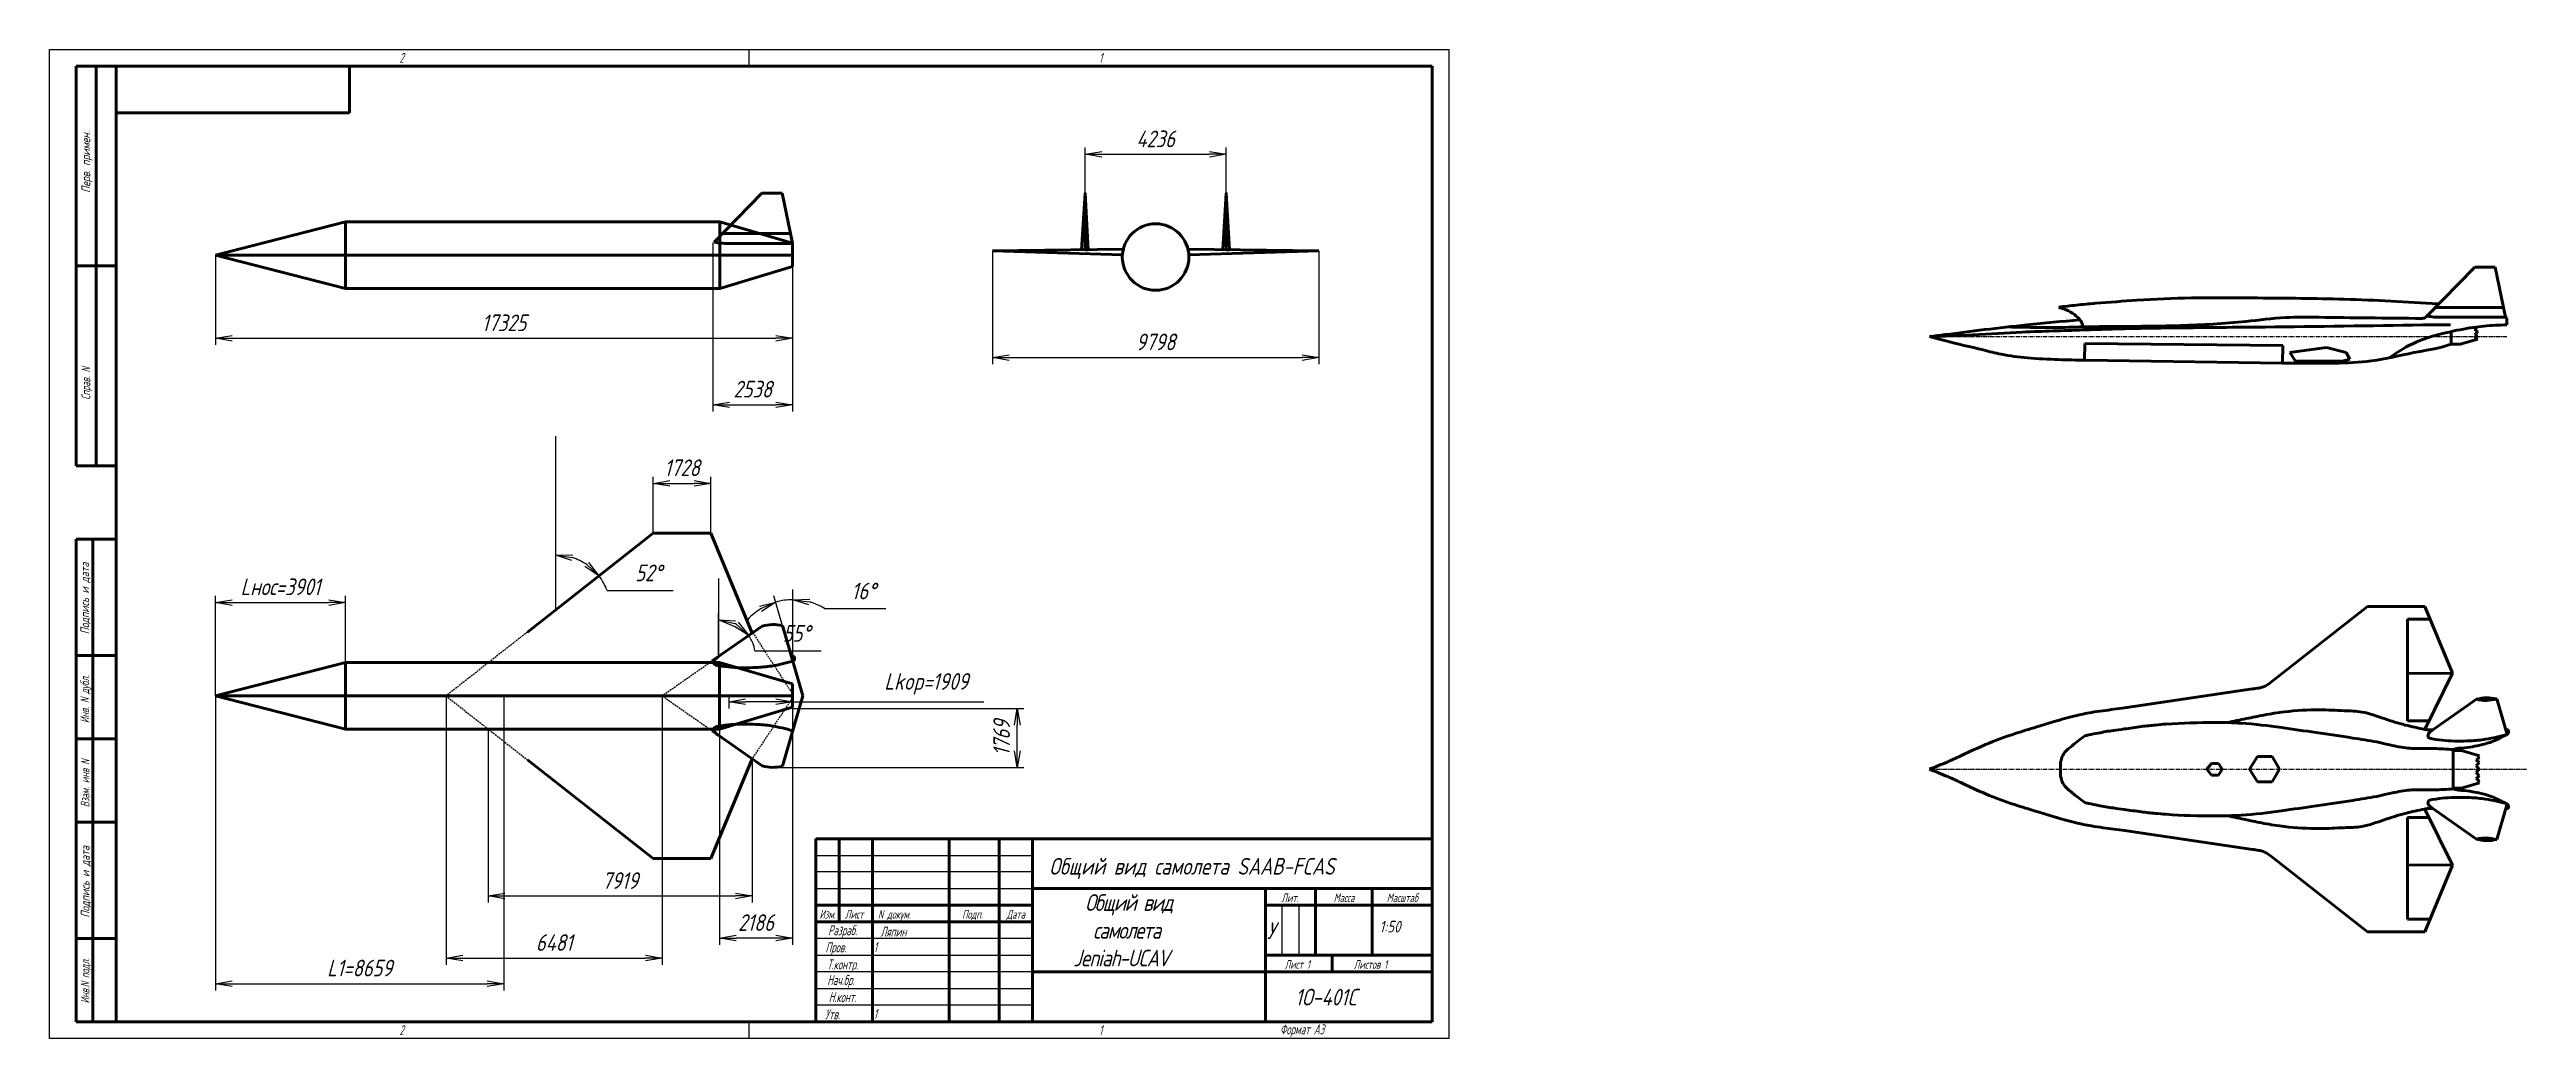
# Model space of a CAD drawing. Header units: millimetres. Extents: x -985956116104 to 1932156, y -552630487266 to 633586.
# Drawn here: x 6652 to 7396, y 36644 to 36941 of the extents above; entities that cross this region are included whole.
import ezdxf
from ezdxf.enums import TextEntityAlignment as Align

# ---------------------------------------------------------------- set-up
doc = ezdxf.new("R2010")
doc.units = ezdxf.units.MM
doc.linetypes.add('CENTER', pattern=[2, 1.25, -0.25, 0.25, -0.25])
doc.linetypes.add('DASHED', pattern=[0.75, 0.5, -0.25])
for name, color, linetype, lineweight in [('_axes (Оси)', 6, 'CENTER', 30), ('_basic (Основной)', 4, 'Continuous', 60), ('_contour (Тонкий)', 7, 'Continuous', 30), ('_invisible (Невидимый)', 1, 'DASHED', 30), ('_remote (Тонкий)', 9, 'Continuous', 30), ('_text (Надписи)', 2, 'Continuous', 30), ('_ОСНОВНОЙ', 4, 'Continuous', 60)]:
    doc.layers.add(name, color=color, linetype=linetype, lineweight=lineweight)
doc.styles.add('ESKD', font='eskd.shx', dxfattribs={"oblique": 15, "height": 5})
doc.dimstyles.new('ESKD', dxfattribs={"dimtxt": 5, "dimasz": 5, "dimexe": 2, "dimexo": 0, "dimgap": 2, "dimtad": 1, "dimtoh": 1, "dimzin": 12, "dimdsep": 46, "dimtxsty": 'ESKD', "dimblk1": 'OPEN', "dimblk2": 'OPEN', "dimsah": 1, "dimcen": 5, "dimclrd": 256, "dimclre": 256, "dimclrt": 2, "dimadec": 0, "dimazin": 0, "dimtfac": 1, "dimtmove": 0, "dimatfit": 3, "dimldrblk": 'OPEN', "dimfxl": 1, "dimtolj": 1, "dimtzin": 12, "dimlwd": -1, "dimlwe": -1, "dimarcsym": 0})

msp = doc.modelspace()

# ---------------------------------------------------------------- texts
at = {"layer": '_basic (Основной)', "color": 30, "transparency": 33554687, "style": 'ESKD', "oblique": 15}
msp.add_text('Общий вид самолета SAAB-FCAS', height=5, dxfattribs=at).set_placement((6952.133, 36692.811))
at = {"layer": '_contour (Тонкий)', "color": 2, "transparency": 33554687, "insert": (6947.067, 36686.921), "char_height": 5, "attachment_point": 1, "style": 'ESKD'}
msp.add_mtext_dynamic_manual_height_columns('\\pi15.82436;{\\T0.9;Общий вид\\P\\pi18.22485;самолета \\P\\pi12.27308;Jeniah-UCAV}', width=70.09073, gutter_width=12.5, heights=[25.222], dxfattribs=at)
at = {"layer": '_text (Надписи)', "transparency": 33554687, "style": 'ESKD', "oblique": 15, "width": 0.8}
for s, height, p in [('2', 3, (6757.067, 36936.597)), ('1', 3, (6967.067, 36936.597)), ('N докум.', 2.6, (6900.7, 36679.584)), ('Ляпин', 3, (6901.467, 36674.2)), ('1', 3, (6899.437, 36669.543)), ('1', 3, (6899.437, 36649.475)), ('2', 3, (6757.067, 36644.597)), ('1', 3, (6967.067, 36644.597)), ('Формат А3', 3, (7021.378, 36644.84))]:
    msp.add_text(s, height=height, dxfattribs=at).set_placement(p)
at = {"layer": '_text (Надписи)', "transparency": 33554687, "style": 'ESKD', "oblique": 15}
for s, p in [('Перв. примен.', (6664.271, 36906.792)), ('Подпись и дата', (6663.94, 36775.745)), ('Подпись и дата', (6664.073, 36690.636))]:
    msp.add_text(s, height=2.6, rotation=90, dxfattribs=at).set_placement(p, align=Align.CENTER)
at = {"layer": '_text (Надписи)', "transparency": 33554687, "style": 'ESKD', "oblique": 15, "width": 0.8}
for s, p in [('Справ. N', (6664.268, 36840.288)), ('Инв. N дубл.', (6663.934, 36745.492)), ('Взам. инв N', (6664.059, 36720.175)), ('Инв.N подл.', (6664.052, 36660.893))]:
    msp.add_text(s, height=2.6, rotation=90, dxfattribs=at).set_placement(p, align=Align.CENTER)
for s, height, p in [('Изм.', 2.6, (6885.567, 36679.597)), ('Лист', 2.6, (6893.567, 36679.597)), ('Подп.', 2.6, (6929.067, 36679.597)), ('Дата', 2.6, (6942.067, 36679.597)), ('Лит.', 2.6, (7024.357, 36684.554)), ('Масса', 2.6, (7040.579, 36684.554)), ('Масштаб', 2.6, (7058.078, 36684.554)), ('Разраб.', 3, (6890.067, 36674.597)), ('Пров.', 3, (6888.067, 36669.454)), ('Т.контр.', 3, (6890.067, 36664.312)), ('Лист 1', 2.6, (7026.553, 36664.525)), ('Листов 1', 2.6, (7048.528, 36664.525)), ('Hач.бр.', 3, (6889.567, 36659.669)), ('Утв.', 3, (6887.067, 36649.383)), ('H.конт.', 3, (6890.067, 36654.526))]:
    msp.add_text(s, height=height, dxfattribs=at).set_placement(p, align=Align.CENTER)
at = {"layer": '_text (Надписи)', "transparency": 33554687, "attachment_point": 1, "style": 'ESKD'}
for s, heights, insert, char_height in [('У', [0], (7017.494, 36678.482), 5), ('1:50', [3.5], (7051.223, 36678.94), 3.5)]:
    msp.add_mtext_dynamic_manual_height_columns(s, width=10.69599, gutter_width=25, heights=heights, dxfattribs=dict(at, insert=insert, char_height=char_height))
at = {"layer": '_text (Надписи)', "transparency": 33554687, "insert": (7017.067, 36658.514), "char_height": 5, "width": 50.53786, "attachment_point": 1, "line_spacing_factor": 0.857143, "style": 'ESKD'}
msp.add_mtext('\\pi8.87226;1О-401С', dxfattribs=at)

# ---------------------------------------------------------------- blocks, each defined once
blk = doc.blocks.new('_OPEN')
at = {"color": 0, "linetype": 'ByBlock'}
for p, q in [((-1, 0.17), (0, 0)), ((0, 0), (-1, -0.17)), ((0, 0), (-1, 0))]:
    blk.add_line(p, q, dxfattribs=at)
blk = doc.blocks.new('*D282')
at = {"layer": '_contour (Тонкий)', "transparency": 16777216}
for p, q in [((6701.89, 36878.85), (6701.89, 36851.89)), ((6875.07, 36879.89), (6875.07, 36851.89)), ((6706.89, 36853.89), (6870.07, 36853.89))]:
    blk.add_line(p, q, dxfattribs=at)
at = {"layer": 'Defpoints', "color": 0, "transparency": 16777216}
for p in [(6701.89, 36878.85), (6875.07, 36879.89), (6875.07, 36853.89)]:
    blk.add_point(p, dxfattribs=at)
at = {"layer": '_contour (Тонкий)', "transparency": 16777216, "xscale": 5, "yscale": 5, "zscale": 5, "rotation": 180}
blk.add_blockref('_OPEN', (6701.89, 36853.89), dxfattribs=at)
at = {"layer": '_contour (Тонкий)', "transparency": 16777216, "xscale": 5, "yscale": 5, "zscale": 5}
blk.add_blockref('_OPEN', (6875.07, 36853.89), dxfattribs=at)
at = {"layer": '_contour (Тонкий)', "color": 2, "transparency": 16777216, "insert": (6788.48, 36858.52), "char_height": 5, "attachment_point": 5, "style": 'ESKD'}
blk.add_mtext('\\A1;17325', dxfattribs=at)
blk = doc.blocks.new('*D283')
at = {"layer": '_contour (Тонкий)', "transparency": 16777216}
for p, q in [((6851.17, 36882.6), (6851.17, 36831.89)), ((6875.07, 36853.89), (6875.07, 36831.89)), ((6856.17, 36833.89), (6870.07, 36833.89))]:
    blk.add_line(p, q, dxfattribs=at)
at = {"layer": 'Defpoints', "color": 0, "transparency": 16777216}
for p in [(6851.17, 36882.6), (6875.07, 36853.89), (6875.07, 36833.89)]:
    blk.add_point(p, dxfattribs=at)
at = {"layer": '_contour (Тонкий)', "transparency": 16777216, "xscale": 5, "yscale": 5, "zscale": 5, "rotation": 180}
blk.add_blockref('_OPEN', (6851.17, 36833.89), dxfattribs=at)
at = {"layer": '_contour (Тонкий)', "transparency": 16777216, "xscale": 5, "yscale": 5, "zscale": 5}
blk.add_blockref('_OPEN', (6875.07, 36833.89), dxfattribs=at)
at = {"layer": '_contour (Тонкий)', "color": 2, "transparency": 16777216, "insert": (6863.12, 36838.6), "char_height": 5, "attachment_point": 5, "style": 'ESKD'}
blk.add_mtext('\\A1;2538', dxfattribs=at)
blk = doc.blocks.new('*D284')
at = {"layer": '_contour (Тонкий)', "transparency": 16777216}
for p, q in [((6962.87, 36897.45), (6962.87, 36911.13)), ((6967.87, 36909.13), (7000.23, 36909.13)), ((7005.23, 36897.45), (7005.23, 36911.13))]:
    blk.add_line(p, q, dxfattribs=at)
at = {"layer": 'Defpoints', "color": 0, "transparency": 16777216}
for p in [(7005.23, 36909.13), (6962.87, 36897.45), (7005.23, 36897.45)]:
    blk.add_point(p, dxfattribs=at)
at = {"layer": '_contour (Тонкий)', "transparency": 16777216, "xscale": 5, "yscale": 5, "zscale": 5, "rotation": 180}
blk.add_blockref('_OPEN', (6962.87, 36909.13), dxfattribs=at)
at = {"layer": '_contour (Тонкий)', "transparency": 16777216, "xscale": 5, "yscale": 5, "zscale": 5}
blk.add_blockref('_OPEN', (7005.23, 36909.13), dxfattribs=at)
at = {"layer": '_contour (Тонкий)', "color": 2, "transparency": 16777216, "insert": (6984.05, 36913.76), "char_height": 5, "attachment_point": 5, "style": 'ESKD'}
blk.add_mtext('\\A1;4236', dxfattribs=at)
blk = doc.blocks.new('*D285')
at = {"layer": '_contour (Тонкий)', "transparency": 16777216}
for p, q in [((6935.06, 36880.17), (6935.06, 36846.07)), ((7033.04, 36880.17), (7033.04, 36846.07)), ((6940.06, 36848.07), (7028.04, 36848.07))]:
    blk.add_line(p, q, dxfattribs=at)
at = {"layer": 'Defpoints', "color": 0, "transparency": 16777216}
for p in [(6935.06, 36880.17), (7033.04, 36880.17), (7033.04, 36848.07)]:
    blk.add_point(p, dxfattribs=at)
at = {"layer": '_contour (Тонкий)', "transparency": 16777216, "xscale": 5, "yscale": 5, "zscale": 5, "rotation": 180}
blk.add_blockref('_OPEN', (6935.06, 36848.07), dxfattribs=at)
at = {"layer": '_contour (Тонкий)', "transparency": 16777216, "xscale": 5, "yscale": 5, "zscale": 5}
blk.add_blockref('_OPEN', (7033.04, 36848.07), dxfattribs=at)
at = {"layer": '_contour (Тонкий)', "color": 2, "transparency": 16777216, "insert": (6984.05, 36852.78), "char_height": 5, "attachment_point": 5, "style": 'ESKD'}
blk.add_mtext('\\A1;9798', dxfattribs=at)
blk = doc.blocks.new('*D286')
at = {"layer": '_contour (Тонкий)', "transparency": 16777216}
for p, q in [((6833.26, 36795.31), (6833.26, 36812.31)), ((6838.26, 36810.31), (6845.53, 36810.31)), ((6850.53, 36795.31), (6850.53, 36812.31))]:
    blk.add_line(p, q, dxfattribs=at)
at = {"layer": 'Defpoints', "color": 0, "transparency": 16777216}
for p in [(6850.53, 36810.31), (6833.26, 36795.31), (6850.53, 36795.31)]:
    blk.add_point(p, dxfattribs=at)
at = {"layer": '_contour (Тонкий)', "transparency": 16777216, "xscale": 5, "yscale": 5, "zscale": 5, "rotation": 180}
blk.add_blockref('_OPEN', (6833.26, 36810.31), dxfattribs=at)
at = {"layer": '_contour (Тонкий)', "transparency": 16777216, "xscale": 5, "yscale": 5, "zscale": 5}
blk.add_blockref('_OPEN', (6850.53, 36810.31), dxfattribs=at)
at = {"layer": '_contour (Тонкий)', "color": 2, "transparency": 16777216, "insert": (6841.89, 36814.99), "char_height": 5, "attachment_point": 5, "style": 'ESKD'}
blk.add_mtext('\\A1;1728', dxfattribs=at)
blk = doc.blocks.new('*D287')
at = {"layer": '_contour (Тонкий)', "transparency": 16777216}
for p, q in [((6852.9, 36758.85), (6852.9, 36771.33)), ((6859.67, 36763.04), (6863.58, 36765.77)), ((6863.8, 36759.98), (6883.66, 36759.98))]:
    blk.add_line(p, q, dxfattribs=at)
for start, end in [(61.17268, 63.7904), (8.75349, 34.96309)]:
    blk.add_arc((6852.9, 36758.3), 11.03, start, end, dxfattribs=at)
at = {"layer": '_contour (Тонкий)', "transparency": 16777216, "xscale": 5, "yscale": 5, "zscale": 5}
for p, rotation in [((6852.9, 36769.33), 166.8952018468392), ((6861.94, 36764.62), 318.0678832729695)]:
    blk.add_blockref('_OPEN', p, dxfattribs=dict(at, rotation=rotation))
at = {"layer": '_contour (Тонкий)', "color": 2, "transparency": 16777216, "insert": (6876.23, 36765.25), "char_height": 5, "attachment_point": 5, "style": 'ESKD'}
blk.add_mtext('\\A1;55%%d', dxfattribs=at)
blk = doc.blocks.new('*D288')
at = {"layer": '_contour (Тонкий)', "transparency": 16777216}
for p, q in [((6874.91, 36757.8), (6869.47, 36776.57)), ((6875.17, 36757.84), (6875.17, 36777.37)), ((6884.71, 36772.72), (6903.07, 36772.72))]:
    blk.add_line(p, q, dxfattribs=at)
for start, end in [(121.72043, 137.28614), (90, 106.15472), (58.86858, 74.43429)]:
    blk.add_arc((6875.17, 36756.91), 18.46, start, end, dxfattribs=at)
at = {"layer": '_contour (Тонкий)', "transparency": 16777216, "xscale": 5, "yscale": 5, "zscale": 5}
for p, rotation in [((6870.03, 36774.65), 23.93757911955054), ((6875.17, 36775.37), 172.2171455192937)]:
    blk.add_blockref('_OPEN', p, dxfattribs=dict(at, rotation=rotation))
at = {"layer": '_contour (Тонкий)', "color": 2, "transparency": 16777216, "insert": (6896.39, 36777.99), "char_height": 5, "attachment_point": 5, "style": 'ESKD'}
blk.add_mtext('\\A1;16%%d', dxfattribs=at)
blk = doc.blocks.new('*D289')
at = {"layer": '_contour (Тонкий)', "transparency": 16777216}
for p, q in [((6804.03, 36773.18), (6804.03, 36790.79)), ((6815.91, 36781.69), (6818.53, 36783.74)), ((6819.41, 36778.15), (6839.27, 36778.15))]:
    blk.add_line(p, q, dxfattribs=at)
for start, end in [(55.6478, 72.49425), (20.63629, 38.14205)]:
    blk.add_arc((6804.03, 36772.36), 16.43, start, end, dxfattribs=at)
at = {"layer": '_contour (Тонкий)', "transparency": 16777216, "xscale": 5, "yscale": 5, "zscale": 5}
for p, rotation in [((6804.03, 36788.79), 171.2471226855063), ((6816.95, 36782.51), 316.8949250072919)]:
    blk.add_blockref('_OPEN', p, dxfattribs=dict(at, rotation=rotation))
at = {"layer": '_contour (Тонкий)', "color": 2, "transparency": 16777216, "insert": (6831.84, 36783.42), "char_height": 5, "attachment_point": 5, "style": 'ESKD'}
blk.add_mtext('\\A1;52%%d', dxfattribs=at)
blk = doc.blocks.new('*D373')
at = {"layer": '_contour (Тонкий)', "transparency": 16777216}
for p, q in [((6701.85, 36746.51), (6701.85, 36776.51)), ((6706.85, 36774.51), (6735.86, 36774.51)), ((6740.86, 36756.5), (6740.86, 36776.51))]:
    blk.add_line(p, q, dxfattribs=at)
at = {"layer": 'Defpoints', "color": 0, "transparency": 16777216}
for p in [(6740.86, 36774.51), (6740.86, 36756.5), (6701.85, 36746.51)]:
    blk.add_point(p, dxfattribs=at)
at = {"layer": '_contour (Тонкий)', "transparency": 16777216, "xscale": 5, "yscale": 5, "zscale": 5, "rotation": 180}
blk.add_blockref('_OPEN', (6701.85, 36774.51), dxfattribs=at)
at = {"layer": '_contour (Тонкий)', "transparency": 16777216, "xscale": 5, "yscale": 5, "zscale": 5}
blk.add_blockref('_OPEN', (6740.86, 36774.51), dxfattribs=at)
at = {"layer": '_contour (Тонкий)', "color": 2, "transparency": 16777216, "insert": (6721.35, 36779.24), "char_height": 5, "attachment_point": 5, "style": 'ESKD'}
blk.add_mtext('\\A1;Lнос=3901', dxfattribs=at)
blk = doc.blocks.new('*D374')
at = {"layer": '_contour (Тонкий)', "transparency": 16777216}
for p, q in [((6771.12, 36746.51), (6771.12, 36665.73)), ((6835.93, 36746.51), (6835.93, 36665.73)), ((6776.12, 36667.73), (6830.93, 36667.73))]:
    blk.add_line(p, q, dxfattribs=at)
at = {"layer": 'Defpoints', "color": 0, "transparency": 16777216}
for p in [(6771.12, 36746.51), (6835.93, 36746.51), (6835.93, 36667.73)]:
    blk.add_point(p, dxfattribs=at)
at = {"layer": '_contour (Тонкий)', "transparency": 16777216, "xscale": 5, "yscale": 5, "zscale": 5, "rotation": 180}
blk.add_blockref('_OPEN', (6771.12, 36667.73), dxfattribs=at)
at = {"layer": '_contour (Тонкий)', "transparency": 16777216, "xscale": 5, "yscale": 5, "zscale": 5}
blk.add_blockref('_OPEN', (6835.93, 36667.73), dxfattribs=at)
at = {"layer": '_contour (Тонкий)', "color": 2, "transparency": 16777216, "insert": (6803.52, 36672.41), "char_height": 5, "attachment_point": 5, "style": 'ESKD'}
blk.add_mtext('\\A1;6481', dxfattribs=at)
blk = doc.blocks.new('*D375')
at = {"layer": '_contour (Тонкий)', "transparency": 16777216}
for p, q in [((6783.74, 36736.52), (6783.74, 36684.42)), ((6862.93, 36727.63), (6862.93, 36684.42)), ((6788.74, 36686.42), (6857.93, 36686.42))]:
    blk.add_line(p, q, dxfattribs=at)
at = {"layer": 'Defpoints', "color": 0, "transparency": 16777216}
for p in [(6783.74, 36736.52), (6862.93, 36727.63), (6862.93, 36686.42)]:
    blk.add_point(p, dxfattribs=at)
at = {"layer": '_contour (Тонкий)', "transparency": 16777216, "xscale": 5, "yscale": 5, "zscale": 5, "rotation": 180}
blk.add_blockref('_OPEN', (6783.74, 36686.42), dxfattribs=at)
at = {"layer": '_contour (Тонкий)', "transparency": 16777216, "xscale": 5, "yscale": 5, "zscale": 5}
blk.add_blockref('_OPEN', (6862.93, 36686.42), dxfattribs=at)
at = {"layer": '_contour (Тонкий)', "color": 2, "transparency": 16777216, "insert": (6823.33, 36691.02), "char_height": 5, "attachment_point": 5, "style": 'ESKD'}
blk.add_mtext('\\A1;7919', dxfattribs=at)
blk = doc.blocks.new('*D376')
at = {"layer": '_contour (Тонкий)', "transparency": 16777216}
for p, q in [((6853.17, 36746.59), (6853.17, 36671.73)), ((6875.03, 36746.59), (6875.03, 36671.73)), ((6870.03, 36673.73), (6858.17, 36673.73))]:
    blk.add_line(p, q, dxfattribs=at)
at = {"layer": 'Defpoints', "color": 0, "transparency": 16777216}
for p in [(6853.17, 36746.59), (6875.03, 36746.59), (6853.17, 36673.73)]:
    blk.add_point(p, dxfattribs=at)
at = {"layer": '_contour (Тонкий)', "transparency": 16777216, "xscale": 5, "yscale": 5, "zscale": 5, "rotation": 180}
blk.add_blockref('_OPEN', (6853.17, 36673.73), dxfattribs=at)
at = {"layer": '_contour (Тонкий)', "transparency": 16777216, "xscale": 5, "yscale": 5, "zscale": 5}
blk.add_blockref('_OPEN', (6875.03, 36673.73), dxfattribs=at)
at = {"layer": '_contour (Тонкий)', "color": 2, "transparency": 16777216, "insert": (6864.1, 36678.41), "char_height": 5, "attachment_point": 5, "style": 'ESKD'}
blk.add_mtext('\\A1;2186', dxfattribs=at)
blk = doc.blocks.new('*D432')
at = {"layer": '_contour (Тонкий)', "transparency": 16777216}
for p, q in [((6855.95, 36746.51), (6855.95, 36742.71)), ((6870.03, 36744.71), (6860.95, 36744.71)), ((6875.03, 36745.87), (6875.03, 36742.71)), ((6875.03, 36744.71), (6932.51, 36744.71))]:
    blk.add_line(p, q, dxfattribs=at)
at = {"layer": 'Defpoints', "color": 0, "transparency": 16777216}
for p in [(6855.95, 36746.51), (6855.95, 36744.71), (6875.03, 36745.87)]:
    blk.add_point(p, dxfattribs=at)
at = {"layer": '_contour (Тонкий)', "transparency": 16777216, "xscale": 5, "yscale": 5, "zscale": 5, "rotation": 180}
blk.add_blockref('_OPEN', (6855.95, 36744.71), dxfattribs=at)
at = {"layer": '_contour (Тонкий)', "transparency": 16777216, "xscale": 5, "yscale": 5, "zscale": 5}
blk.add_blockref('_OPEN', (6875.03, 36744.71), dxfattribs=at)
at = {"layer": '_contour (Тонкий)', "color": 2, "transparency": 16777216, "insert": (6915.21, 36750.07), "char_height": 5, "attachment_point": 5, "style": 'ESKD'}
blk.add_mtext('\\A1;Lkop=1909', dxfattribs=at)
blk = doc.blocks.new('*D433')
at = {"layer": '_contour (Тонкий)', "transparency": 16777216}
for p, q in [((6701.85, 36746.51), (6701.85, 36658.04)), ((6788.44, 36746.51), (6788.44, 36658.04)), ((6706.85, 36660.04), (6783.44, 36660.04))]:
    blk.add_line(p, q, dxfattribs=at)
at = {"layer": 'Defpoints', "color": 0, "transparency": 16777216}
for p in [(6701.85, 36746.51), (6788.44, 36746.51), (6788.44, 36660.04)]:
    blk.add_point(p, dxfattribs=at)
at = {"layer": '_contour (Тонкий)', "transparency": 16777216, "xscale": 5, "yscale": 5, "zscale": 5, "rotation": 180}
blk.add_blockref('_OPEN', (6701.85, 36660.04), dxfattribs=at)
at = {"layer": '_contour (Тонкий)', "transparency": 16777216, "xscale": 5, "yscale": 5, "zscale": 5}
blk.add_blockref('_OPEN', (6788.44, 36660.04), dxfattribs=at)
at = {"layer": '_contour (Тонкий)', "color": 2, "transparency": 16777216, "insert": (6745.14, 36664.75), "char_height": 5, "attachment_point": 5, "style": 'ESKD'}
blk.add_mtext('\\A1;L1=8659', dxfattribs=at)
blk = doc.blocks.new('*D434')
at = {"layer": '_contour (Тонкий)', "transparency": 16777216}
for p, q in [((6875.03, 36742.71), (6944.53, 36742.71)), ((6942.53, 36730.02), (6942.53, 36737.71)), ((6869.02, 36725.02), (6944.53, 36725.02))]:
    blk.add_line(p, q, dxfattribs=at)
at = {"layer": 'Defpoints', "color": 0, "transparency": 16777216}
for p in [(6875.03, 36742.71), (6942.53, 36742.71), (6869.02, 36725.02)]:
    blk.add_point(p, dxfattribs=at)
at = {"layer": '_contour (Тонкий)', "transparency": 16777216, "xscale": 5, "yscale": 5, "zscale": 5}
for p, rotation in [((6942.53, 36742.71), 90), ((6942.53, 36725.02), 270)]:
    blk.add_blockref('_OPEN', p, dxfattribs=dict(at, rotation=rotation))
at = {"layer": '_contour (Тонкий)', "color": 2, "transparency": 16777216, "insert": (6937.83, 36733.87), "char_height": 5, "attachment_point": 5, "rotation": 90, "style": 'ESKD'}
blk.add_mtext('\\A1;1769', dxfattribs=at)

# ---------------------------------------------------------------- dimensions: what is measured, and where the dimension line sits
at = {"layer": '_contour (Тонкий)', "transparency": 33554687}
for base, p1, p2, text, picture, middle in [((7005.228, 36909.134), (6962.872, 36897.454), (7005.228, 36897.454), '4236', '*D284', (6984.05, 36913.764)), ((6875.072, 36833.889), (6851.172, 36882.597), (6875.072, 36853.887), '2538', '*D283', (6863.122, 36838.596)), ((6875.072, 36853.887), (6701.886, 36878.852), (6875.072, 36879.894), '17325', '*D282', (6788.479, 36858.516)), ((7033.038, 36848.071), (6935.063, 36880.172), (7033.038, 36880.172), '9798', '*D285', (6984.05, 36852.778)), ((6850.531, 36810.307), (6833.255, 36795.307), (6850.531, 36795.307), '1728', '*D286', (6841.893, 36814.988)), ((6740.858, 36774.507), (6701.847, 36746.509), (6740.858, 36756.499), 'Lнос=3901', '*D373', (6721.353, 36779.24)), ((6788.44, 36660.039), (6701.847, 36746.509), (6788.44, 36746.509), 'L1=8659', '*D433', (6745.144, 36664.746)), ((6835.928, 36667.726), (6771.115, 36746.509), (6835.928, 36746.509), '6481', '*D374', (6803.522, 36672.407)), ((6862.932, 36686.418), (6783.737, 36736.519), (6862.932, 36727.627), '7919', '*D375', (6823.334, 36691.021))]:
    dim = msp.add_linear_dim(base=base, p1=p1, p2=p2, text=text, dimstyle='ESKD', dxfattribs=at)
    dim.commit()
    dim.dimension.update_dxf_attribs({"geometry": picture, "text_midpoint": middle})
for base, center, p1, p2, picture, middle in [((6808.915, 36788.046), (6804.033, 36772.359), (6815.911, 36781.687), (6804.033, 36773.18), '*D289', (6831.84, 36783.419)), ((6871.716, 36775.05), (6875.166, 36756.914), (6874.909, 36757.8), (6875.166, 36757.837), '*D288', (6896.393, 36777.986)), ((6856.374, 36768.766), (6852.903, 36758.301), (6859.675, 36763.035), (6852.903, 36758.852), '*D287', (6876.233, 36765.249))]:
    dim = msp.add_angular_dim_3p(base=base, center=center, p1=p1, p2=p2, dimstyle='ESKD', dxfattribs=at)
    dim.commit()
    dim.dimension.update_dxf_attribs({"geometry": picture, "text_midpoint": middle})
dim = msp.add_linear_dim(base=(6855.947, 36744.713), p1=(6875.033, 36745.874), p2=(6855.947, 36746.509), text='Lkop=1909', dimstyle='ESKD', dxfattribs=at)
dim.commit()
dim.dimension.update_dxf_attribs({"geometry": '*D432', "text_midpoint": (6915.212, 36744.713), "dimtype": 160})
for base, p1, p2, angle, text, picture, middle in [((6853.171, 36673.733), (6875.033, 36746.595), (6853.171, 36746.595), 180, '2186', '*D376', (6864.102, 36678.414)), ((6942.533, 36742.713), (6869.024, 36725.019), (6875.033, 36742.713), 90, '1769', '*D434', (6937.826, 36733.866))]:
    dim = msp.add_linear_dim(base=base, p1=p1, p2=p2, angle=angle, text=text, dimstyle='ESKD', dxfattribs=at)
    dim.commit()
    dim.dimension.update_dxf_attribs({"geometry": picture, "text_midpoint": middle})

# ---------------------------------------------------------------- linework, layer by layer
at = {"layer": '_axes (Оси)', "transparency": 33554687}
for p, q in [((7216.337, 36854.382), (7389.671, 36854.382)), ((7216.337, 36724.466), (7395.502, 36724.466))]:
    msp.add_line(p, q, dxfattribs=at)
at = {"layer": '_basic (Основной)', "transparency": 33554687}
for p, q in [((6660.067, 36935.597), (6672.067, 36935.597)), ((6660.067, 36815.597), (6660.067, 36935.597)), ((6666.067, 36935.597), (6666.067, 36815.597)), ((6672.067, 36648.597), (6672.067, 36935.597)), ((6672.067, 36935.597), (7067.067, 36935.597)), ((6742.067, 36921.597), (6742.067, 36935.597)), ((7067.067, 36935.597), (7067.067, 36648.597)), ((6672.067, 36921.597), (6742.067, 36921.597)), ((6851.512, 36882.78), (6865.849, 36897.437)), ((6865.849, 36897.437), (6871.97, 36897.437)), ((6871.97, 36897.437), (6875.072, 36882.408)), ((6701.886, 36878.852), (6740.898, 36888.841)), ((6740.898, 36888.841), (6853.211, 36888.841)), ((6740.898, 36888.841), (6740.898, 36868.862)), ((6788.192, 36888.841), (6745.006, 36888.841)), ((6875.072, 36882.408), (6853.211, 36888.841)), ((6853.211, 36888.841), (6853.211, 36868.862)), ((6854.007, 36885.331), (6874.468, 36885.331)), ((6875.072, 36882.408), (6875.072, 36875.467)), ((6660.067, 36875.597), (6672.067, 36875.597)), ((6875.072, 36878.852), (6701.886, 36878.852)), ((6701.886, 36878.852), (6740.898, 36868.862)), ((6875.072, 36875.467), (6853.211, 36868.862)), ((6974.339, 36880.617), (6935.063, 36880.172)), ((6935.063, 36880.172), (6974.079, 36878.889)), ((6993.762, 36880.617), (7033.038, 36880.172)), ((7033.038, 36880.172), (6994.021, 36878.889)), ((7365.685, 36860.593), (7380.022, 36875.25)), ((7380.022, 36875.25), (7386.144, 36875.25)), ((7386.144, 36875.25), (7389.237, 36860.253)), ((6740.898, 36868.862), (6853.211, 36868.862)), ((6788.192, 36868.862), (6745.006, 36868.862)), ((7368.18, 36863.144), (7388.641, 36863.144)), ((7389.237, 36860.253), (7389.586, 36859.828)), ((7389.586, 36859.828), (7389.586, 36857.89)), ((7262.95, 36852.281), (7262.875, 36847.305)), ((7322.333, 36851.708), (7262.95, 36852.281)), ((7364.386, 36857.868), (7372.729, 36857.868)), ((7372.907, 36852.092), (7372.907, 36855.896)), ((7372.907, 36852.092), (7375.632, 36852.092)), ((7375.632, 36852.092), (7380.887, 36853.646)), ((7379.888, 36853.915), (7380.854, 36854.468)), ((7380.887, 36853.646), (7379.888, 36853.915)), ((7379.945, 36856.483), (7380.735, 36857.302)), ((7380.925, 36855.93), (7379.945, 36856.483)), ((7380.016, 36854.894), (7380.925, 36855.93)), ((7380.854, 36854.468), (7380.016, 36854.894)), ((7263.15, 36847.3), (7322.281, 36846.414)), ((7322.333, 36851.708), (7322.254, 36846.415)), ((7335.479, 36851.07), (7324.514, 36849.604)), ((7324.514, 36849.604), (7326.165, 36847.002)), ((7326.165, 36847.002), (7340.209, 36847.002)), ((7341.346, 36849.567), (7335.479, 36851.07)), ((7340.209, 36847.002), (7342.446, 36847.588)), ((7342.446, 36847.588), (7341.346, 36849.567)), ((6660.067, 36815.597), (6672.067, 36815.597)), ((6672.067, 36793.597), (6660.067, 36793.597)), ((6660.067, 36648.597), (6660.067, 36793.597)), ((6665.067, 36793.597), (6665.067, 36648.597)), ((6795.509, 36765.665), (6833.255, 36795.307)), ((6833.255, 36795.307), (6850.531, 36795.307)), ((6850.531, 36795.307), (6862.932, 36765.313)), ((7318.547, 36750.355), (7347.769, 36773.302)), ((7347.769, 36773.302), (7365.045, 36773.302)), ((7365.045, 36773.302), (7373.302, 36753.329)), ((6850.989, 36756.962), (6865.994, 36767.454)), ((6872.072, 36767.596), (6878.191, 36746.47)), ((7359.758, 36769.512), (7359.758, 36738.983)), ((7359.758, 36769.512), (7366.612, 36769.512)), ((6660.067, 36758.597), (6672.067, 36758.597)), ((6701.847, 36746.509), (6740.858, 36756.499)), ((6740.858, 36756.499), (6853.171, 36756.499)), ((6740.858, 36756.499), (6740.858, 36736.519)), ((6788.152, 36756.499), (6744.967, 36756.499)), ((6875.033, 36750.065), (6853.171, 36756.499)), ((6853.171, 36756.499), (6853.171, 36736.519)), ((6875.621, 36758.274), (6874.772, 36758.274)), ((6875.166, 36756.914), (6875.621, 36757.157)), ((6875.621, 36757.157), (6875.621, 36758.274)), ((6875.033, 36750.065), (6875.033, 36743.124)), ((7280.257, 36743.661), (7313.227, 36748.554)), ((7359.758, 36753.222), (7373.302, 36753.329)), ((7373.302, 36753.329), (7364.952, 36736.431)), ((6875.033, 36746.509), (6701.847, 36746.509)), ((6701.847, 36746.509), (6740.858, 36736.519)), ((6875.033, 36743.124), (6853.171, 36736.519)), ((6872.072, 36725.344), (6878.191, 36746.47)), ((7367.417, 36736.296), (7380.508, 36745.45)), ((7386.585, 36745.592), (7389.68, 36734.909)), ((6672.067, 36733.597), (6660.067, 36733.597)), ((6740.858, 36736.519), (6853.171, 36736.519)), ((6788.152, 36736.519), (6744.967, 36736.519)), ((6850.989, 36735.978), (6865.994, 36725.486)), ((7359.758, 36738.983), (7366.213, 36738.983)), ((7390.135, 36736.27), (7389.285, 36736.27)), ((7389.68, 36734.909), (7390.135, 36735.153)), ((7390.135, 36735.153), (7390.135, 36736.27)), ((6795.509, 36727.275), (6833.255, 36697.633)), ((6850.531, 36697.633), (6862.932, 36727.627)), ((7300.924, 36726.218), (7299.552, 36724.466)), ((7303.097, 36726.218), (7300.924, 36726.218)), ((7304.183, 36724.466), (7303.097, 36726.218)), ((7314.824, 36728.297), (7312.403, 36724.466)), ((7319.139, 36728.297), (7314.824, 36728.297)), ((7321.341, 36724.466), (7319.139, 36728.297)), ((7373.493, 36730.357), (7373.493, 36724.466)), ((7373.493, 36730.116), (7376.044, 36730.116)), ((7376.044, 36730.116), (7381.443, 36728.514)), ((7381.373, 36727.922), (7380.382, 36727.312)), ((7380.382, 36727.312), (7381.321, 36726.459)), ((7381.321, 36726.459), (7380.41, 36725.456)), ((7381.443, 36728.514), (7380.799, 36728.235)), ((7380.799, 36728.235), (7381.373, 36727.922)), ((7300.924, 36722.713), (7299.552, 36724.466)), ((7303.097, 36722.713), (7300.924, 36722.713)), ((7304.183, 36724.466), (7303.097, 36722.713)), ((7314.824, 36720.635), (7312.403, 36724.466)), ((7319.139, 36720.635), (7314.824, 36720.635)), ((7321.341, 36724.466), (7319.139, 36720.635)), ((7373.493, 36718.574), (7373.493, 36724.466)), ((7373.493, 36718.815), (7376.044, 36718.815)), ((7376.044, 36718.815), (7381.443, 36720.417)), ((7380.382, 36721.619), (7381.321, 36722.472)), ((7381.373, 36721.009), (7380.382, 36721.619)), ((7380.41, 36725.456), (7381.35, 36724.466)), ((7380.41, 36723.475), (7381.35, 36724.466)), ((7381.321, 36722.472), (7380.41, 36723.475)), ((7380.799, 36720.696), (7381.373, 36721.009)), ((7381.443, 36720.417), (7380.799, 36720.696)), ((7373.302, 36695.602), (7364.952, 36712.5)), ((7367.417, 36712.635), (7380.508, 36703.481)), ((7386.585, 36703.339), (7389.68, 36714.022)), ((7390.135, 36712.661), (7389.285, 36712.661)), ((7389.68, 36714.022), (7390.135, 36713.778)), ((7390.135, 36713.778), (7390.135, 36712.661)), ((6660.067, 36708.597), (6672.067, 36708.597)), ((6947.067, 36648.597), (6947.067, 36703.597)), ((7280.257, 36705.27), (7313.227, 36700.378)), ((7359.758, 36679.419), (7359.758, 36709.949)), ((7359.758, 36709.949), (7366.213, 36709.949)), ((6833.255, 36697.633), (6850.531, 36697.633)), ((7318.547, 36698.577), (7347.769, 36675.629)), ((7359.758, 36695.709), (7373.302, 36695.602)), ((7365.045, 36675.629), (7373.302, 36695.602)), ((7347.769, 36675.629), (7365.045, 36675.629)), ((7359.758, 36679.419), (7366.612, 36679.419)), ((6672.067, 36673.597), (6660.067, 36673.597)), ((6660.067, 36648.597), (6672.067, 36648.597)), ((7067.067, 36648.597), (6672.067, 36648.597))]:
    msp.add_line(p, q, dxfattribs=at)
at = {"layer": '_basic (Основной)', "linetype": 'Continuous', "transparency": 33554687}
for p, q in [((6882.067, 36703.597), (7067.067, 36703.597)), ((6882.067, 36648.597), (6882.067, 36703.597)), ((6889.067, 36678.597), (6889.067, 36703.597)), ((6899.067, 36703.597), (6899.067, 36648.597)), ((6922.067, 36648.597), (6922.067, 36703.597)), ((6937.067, 36703.597), (6937.067, 36648.597)), ((7067.067, 36688.597), (6947.067, 36688.597)), ((7017.067, 36688.597), (7017.067, 36648.597)), ((7032.067, 36688.597), (7032.067, 36668.597)), ((7049.067, 36668.597), (7049.067, 36688.597)), ((6947.067, 36683.597), (6882.067, 36683.597)), ((7017.067, 36683.597), (7067.067, 36683.597)), ((6882.067, 36678.597), (6947.067, 36678.597)), ((7067.067, 36668.597), (7017.067, 36668.597)), ((7037.067, 36663.597), (7037.067, 36668.597)), ((6947.067, 36663.597), (7067.067, 36663.597))]:
    msp.add_line(p, q, dxfattribs=at)
at = {"layer": '_basic (Основной)', "transparency": 33554687, "start_tangent": (0.97931, -0.2023658), "end_tangent": (0.9981865, 0.0601968)}
msp.add_spline([(6851.512, 36882.78), (6853.043, 36882.502), (6855.289, 36882.376), (6859.32, 36882.376), (6866.42, 36882.376), (6872.908, 36882.376), (6873.664, 36882.376), (6875.072, 36882.408)], degree=3, dxfattribs=at)
at = {"layer": '_basic (Основной)', "transparency": 33554687}
for points in [[(7255.105, 36863.209), (7260.369, 36863.838), (7266.264, 36864.382), (7278.567, 36865.283), (7294.939, 36865.983), (7314.814, 36865.983), (7340.814, 36865.608), (7368.924, 36864.247)], [(7262.403, 36857.316), (7262.024, 36858.541), (7260.389, 36860.525), (7258.024, 36862.071), (7255.105, 36863.209)], [(7262.403, 36857.316), (7268.212, 36857.375), (7291.618, 36857.69), (7311.288, 36858.926), (7323.147, 36860.107), (7333.151, 36860.171), (7348.087, 36860.002), (7364.209, 36859.843)], [(7364.209, 36859.843), (7364.763, 36859.924), (7365.685, 36860.593)], [(7365.685, 36860.593), (7367.216, 36860.315), (7369.463, 36860.189), (7373.494, 36860.189), (7380.594, 36860.189), (7387.081, 36860.189), (7387.837, 36860.189), (7389.237, 36860.253)], [(7216.337, 36854.382), (7221.068, 36854.963), (7232.852, 36856.471), (7245.536, 36857.892), (7261.394, 36859.433)], [(7216.337, 36854.382), (7229.378, 36854.902), (7244.229, 36855.711), (7262.474, 36856.364)], [(7216.337, 36854.382), (7220.889, 36853.176), (7232.477, 36850.359), (7237.842, 36849.087), (7245.716, 36848.022), (7255.035, 36847.472), (7263.15, 36847.3)], [(7262.403, 36857.316), (7258.12, 36857.183), (7239.756, 36857.276)], [(7262.474, 36856.364), (7271.235, 36856.661), (7290.662, 36857.01), (7317.028, 36857.26), (7364.386, 36857.868)], [(7322.281, 36846.414), (7326.966, 36846.388), (7337.93, 36846.388), (7348.964, 36847.113), (7361.735, 36849.568), (7371.593, 36851.677), (7372.907, 36852.092)], [(7389.586, 36857.89), (7386.133, 36857.777), (7379.456, 36857.127), (7371.759, 36855.632), (7360.182, 36851.689), (7354.343, 36848.046)], [(7313.227, 36748.554), (7315.13, 36748.847), (7316.526, 36749.215), (7318.547, 36750.355)], [(7216.337, 36724.466), (7221.793, 36726.699), (7226.297, 36728.734), (7233.177, 36731.876), (7241.827, 36735.084), (7248.542, 36737.19), (7253.764, 36738.769), (7260.034, 36740.478), (7264.913, 36741.504), (7268.404, 36742.027), (7274.875, 36742.887), (7280.257, 36743.661)], [(7305.589, 36738.451), (7311.443, 36739.659), (7316.685, 36740.727), (7322.904, 36741.684), (7333.403, 36742.283), (7340.778, 36742.044), (7346.095, 36741.643), (7352.832, 36739.648), (7359.11, 36737.733), (7364.952, 36736.431)], [(7380.508, 36745.45), (7383.443, 36745.915), (7386.585, 36745.592)], [(7380.508, 36745.45), (7383.461, 36745.123), (7386.585, 36745.592)], [(7255.599, 36724.466), (7255.614, 36725.641), (7255.717, 36726.809), (7255.939, 36727.592), (7256.5, 36728.953), (7257.46, 36730.062), (7260.864, 36732.904), (7262.923, 36734.475)], [(7262.923, 36734.475), (7264.119, 36734.759), (7266.936, 36735.326), (7271.524, 36736.115), (7274.744, 36736.544), (7279.954, 36737.286), (7284.151, 36737.739)], [(7284.151, 36737.739), (7287.278, 36738.004), (7302.081, 36738.482), (7309.892, 36738.288), (7321.982, 36736.944), (7332.4, 36735.484), (7343.39, 36733.831), (7350.567, 36732.64)], [(7364.952, 36736.431), (7366.134, 36736.26), (7367.417, 36736.296)], [(7367.417, 36736.296), (7366.618, 36735.699), (7366.068, 36735.073), (7366.041, 36734.114), (7367.222, 36733.586), (7371.125, 36733.077), (7378.612, 36732.996), (7383.251, 36733.444), (7389.68, 36734.909)], [(7373.493, 36730.357), (7374.128, 36730.564), (7376.104, 36730.832), (7379.306, 36731.222), (7381.887, 36731.75), (7385.469, 36732.857), (7389.68, 36734.909)], [(7350.567, 36732.64), (7353.861, 36731.911), (7359.273, 36730.862), (7361.71, 36730.681), (7367.779, 36730.673), (7373.493, 36730.357)], [(7216.337, 36724.466), (7221.793, 36722.232), (7226.297, 36720.197), (7233.177, 36717.056), (7241.827, 36713.848), (7248.542, 36711.741), (7253.764, 36710.162), (7260.034, 36708.453), (7264.913, 36707.427), (7268.404, 36706.904), (7274.875, 36706.045), (7280.257, 36705.27)], [(7255.599, 36724.466), (7255.614, 36723.29), (7255.717, 36722.122), (7255.939, 36721.339), (7256.5, 36719.979), (7257.46, 36718.87), (7260.864, 36716.028), (7262.923, 36714.457)], [(7350.567, 36716.291), (7353.861, 36717.02), (7359.273, 36718.069), (7361.71, 36718.25), (7367.779, 36718.259), (7373.493, 36718.574)], [(7373.493, 36718.574), (7374.128, 36718.367), (7376.104, 36718.099), (7379.306, 36717.709), (7381.887, 36717.182), (7385.469, 36716.075), (7389.68, 36714.022)], [(7262.923, 36714.457), (7264.119, 36714.172), (7266.936, 36713.606), (7271.524, 36712.817), (7274.744, 36712.387), (7279.954, 36711.645), (7284.151, 36711.192)], [(7284.151, 36711.192), (7287.278, 36710.928), (7302.081, 36710.45), (7309.892, 36710.643), (7321.982, 36711.987), (7332.4, 36713.447), (7343.39, 36715.1), (7350.567, 36716.291)], [(7305.589, 36710.48), (7311.443, 36709.272), (7316.685, 36708.204), (7322.904, 36707.247), (7333.403, 36706.648), (7340.778, 36706.887), (7346.095, 36707.288), (7352.832, 36709.283), (7359.11, 36711.199), (7364.952, 36712.5)], [(7364.952, 36712.5), (7366.134, 36712.671), (7367.417, 36712.635)], [(7367.417, 36712.635), (7366.618, 36713.232), (7366.068, 36713.858), (7366.041, 36714.817), (7367.222, 36715.345), (7371.125, 36715.854), (7378.612, 36715.936), (7383.251, 36715.488), (7389.68, 36714.022)], [(7380.508, 36703.481), (7383.461, 36703.808), (7386.585, 36703.339)], [(7380.508, 36703.481), (7383.443, 36703.017), (7386.585, 36703.339)], [(7313.227, 36700.378), (7315.13, 36700.084), (7316.526, 36699.716), (7318.547, 36698.577)]]:
    msp.add_spline(points, degree=3, dxfattribs=at)
for points, knots in [([(6865.994, 36767.454), (6866.971, 36767.671), (6868.986, 36768.119), (6871.022, 36767.774), (6872.072, 36767.596)], [0, 0, 0, 0, 222.8720683, 459.7935337, 459.7935337, 459.7935337, 459.7935337]), ([(6852.903, 36758.301), (6852.634, 36758.108), (6852.139, 36757.753), (6851.437, 36757.123), (6851.345, 36755.84), (6853.774, 36755.386), (6857.631, 36754.893), (6863.189, 36754.868), (6869.391, 36755.391), (6873.033, 36756.351), (6875.166, 36756.914)], [0, 0, 0, 0, 74.7883419, 137.2709171, 209.2156455, 306.2414976, 601.4083174, 1162.9750274, 1512.4976334, 2007.0575137, 2007.0575137, 2007.0575137, 2007.0575137]), ([(6852.903, 36734.639), (6852.634, 36734.832), (6852.139, 36735.187), (6851.437, 36735.817), (6851.345, 36737.1), (6853.774, 36737.554), (6857.631, 36738.046), (6863.189, 36738.071), (6869.391, 36737.549), (6873.033, 36736.589), (6875.166, 36736.026)], [0, 0, 0, 0, 74.7883419, 137.2709171, 209.2156455, 306.2414976, 601.4083174, 1162.9750274, 1512.4976334, 2007.0575137, 2007.0575137, 2007.0575137, 2007.0575137]), ([(6865.994, 36725.486), (6866.971, 36725.269), (6868.986, 36724.821), (6871.022, 36725.166), (6872.072, 36725.344)], [0, 0, 0, 0, 222.8720683, 459.7935337, 459.7935337, 459.7935337, 459.7935337])]:
    msp.add_open_spline(points, degree=3, knots=knots, dxfattribs=at)
at = {"layer": '_contour (Тонкий)', "transparency": 33554687}
for p, q in [((6652.067, 36643.597), (6652.067, 36940.597)), ((6652.067, 36940.597), (7072.067, 36940.597)), ((6862.067, 36935.597), (6862.067, 36940.597)), ((7072.067, 36940.597), (7072.067, 36643.597)), ((6804.033, 36772.359), (6804.033, 36824.529)), ((6852.903, 36758.301), (6852.903, 36781.73)), ((6875.166, 36756.914), (6875.166, 36778.462)), ((6771.066, 36746.47), (6875.033, 36746.595)), ((6823.049, 36746.532), (6803.683, 36746.509)), ((6875.033, 36746.595), (6823.049, 36746.532)), ((6862.067, 36643.597), (6862.067, 36648.597)), ((7072.067, 36643.597), (6652.067, 36643.597))]:
    msp.add_line(p, q, dxfattribs=at)
at = {"layer": '_invisible (Невидимый)', "transparency": 33554687}
for p, q in [((6795.509, 36765.665), (6771.066, 36746.47)), ((6863.137, 36765.456), (6875.033, 36747.081)), ((6850.989, 36756.962), (6835.984, 36746.47)), ((6771.066, 36746.47), (6795.509, 36727.275)), ((6835.984, 36746.47), (6850.989, 36735.978)), ((6875.033, 36745.874), (6862.932, 36727.627))]:
    msp.add_line(p, q, dxfattribs=at)
at = {"layer": '_remote (Тонкий)', "linetype": 'Continuous', "transparency": 33554687}
for p, q in [((6882.067, 36698.597), (6947.067, 36698.597)), ((6947.067, 36693.597), (6882.067, 36693.597)), ((6882.067, 36688.597), (6947.067, 36688.597)), ((6947.067, 36673.597), (6882.067, 36673.597)), ((6882.067, 36668.597), (6947.067, 36668.597)), ((6947.067, 36663.597), (6882.067, 36663.597)), ((6882.067, 36658.597), (6947.067, 36658.597)), ((6947.067, 36653.597), (6882.067, 36653.597))]:
    msp.add_line(p, q, dxfattribs=at)
at = {"layer": '_remote (Тонкий)', "transparency": 33554687}
for p, q in [((7022.067, 36668.597), (7022.067, 36683.597)), ((7027.067, 36683.597), (7027.067, 36668.597))]:
    msp.add_line(p, q, dxfattribs=at)
at = {"layer": '_ОСНОВНОЙ', "transparency": 33554687}
for points in [[(6962.872, 36897.454), (6962.872, 36880.487), (6963.84, 36880.487), (6962.872, 36897.454), (6961.791, 36880.487)], [(7005.228, 36897.454), (7005.228, 36880.487), (7006.264, 36880.487), (7005.228, 36897.454), (7004.254, 36880.498)]]:
    msp.add_lwpolyline(points, dxfattribs=at)
msp.add_circle((6984.05, 36878.275), 9.99, dxfattribs=at)

msp.set_redraw_order([(e.dxf.handle, doc.entitydb.next_handle()) for e in msp.query("TEXT MTEXT ATTDEF DIMENSION ARC_DIMENSION")])  # texts and dimensions are drawn at this point

doc.saveas('drawing.dxf')
